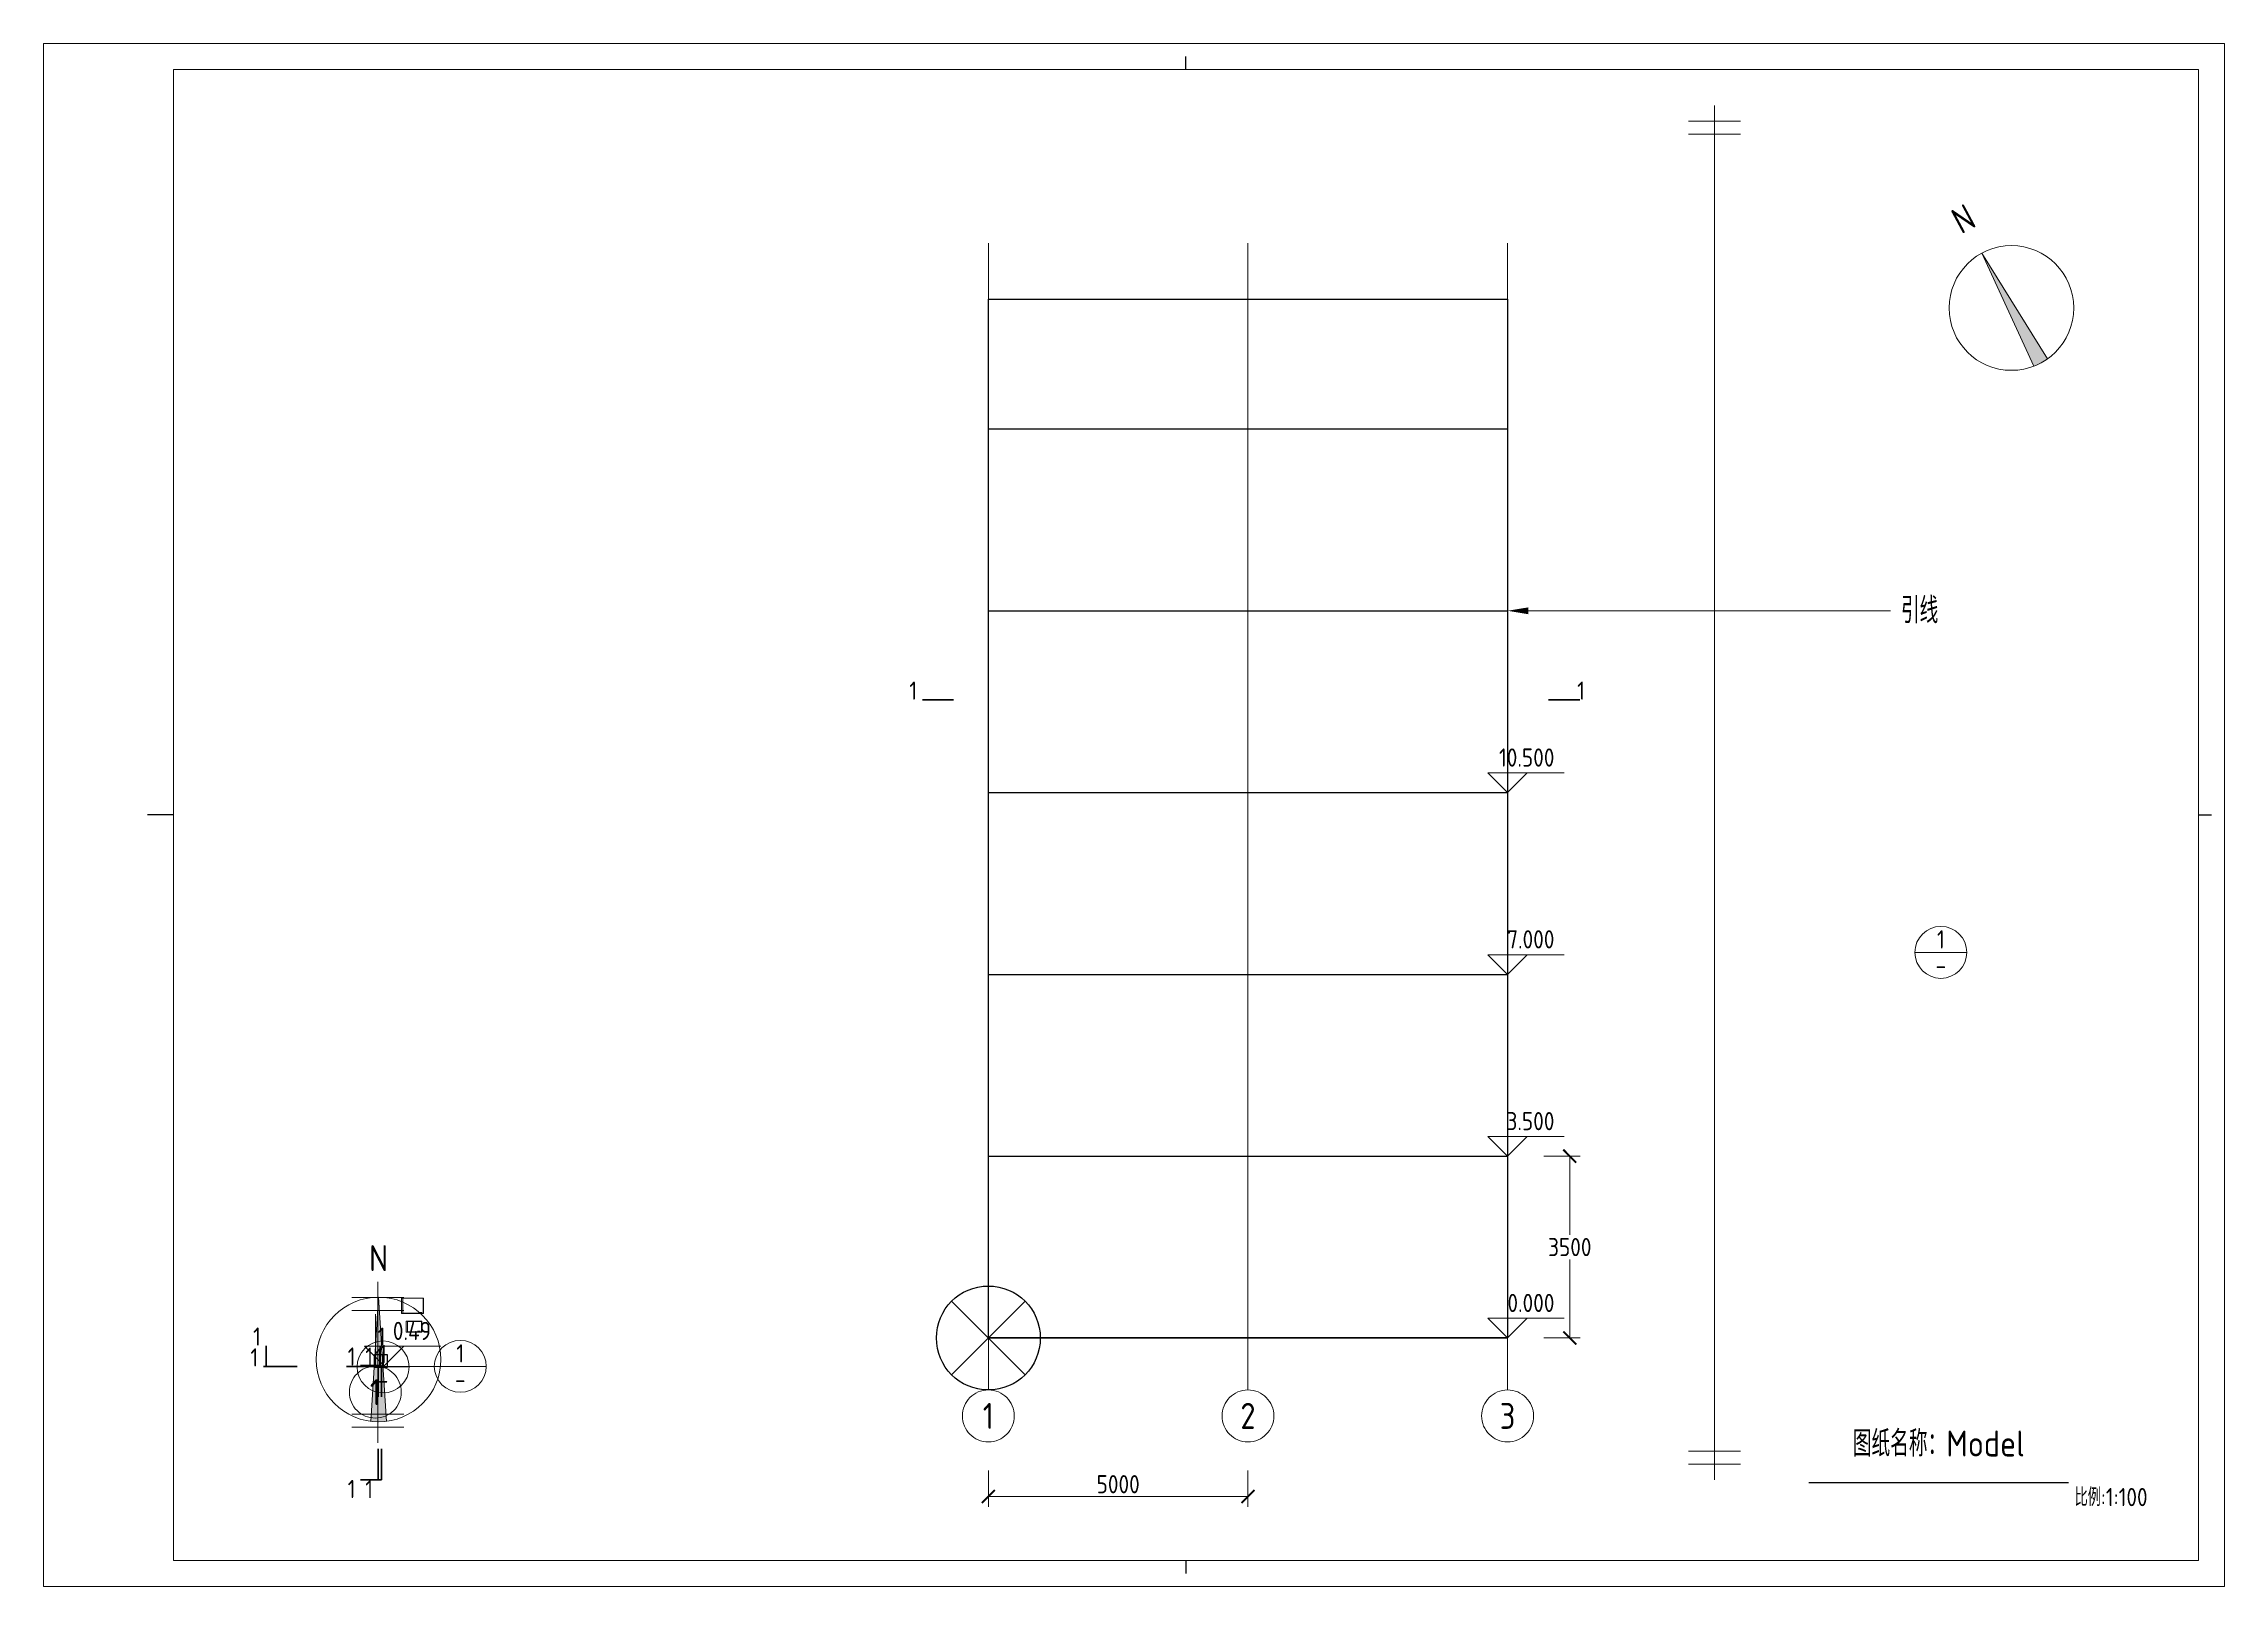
# Paper-space layout '立面图' of a CAD drawing. Header units: millimetres. Extents: x 884 to 1304, y -47 to 250.
# The model-space entities are those that its viewports show. They can reach past a viewport. Long polylines and large blocks are cut down to what shows.
import ezdxf
from ezdxf import colors
from ezdxf.entities.mleader import LeaderData, LeaderLine
from ezdxf.enums import TextEntityAlignment as Align
from ezdxf.math import Vec2, Vec3

# ---------------------------------------------------------------- set-up
doc = ezdxf.new("R2010")
doc.units = ezdxf.units.MM
doc.header["$LTSCALE"] = 1000
doc.header["$PDMODE"] = 34
doc.linetypes.add('CENTER', pattern=[50.8, 31.75, -6.35, 6.35, -6.35])
doc.layers.get('Defpoints').update_dxf_attribs({"color": 251})
doc.layers.add('0 @ 1', color=7, linetype='Continuous')
for name, color, linetype, lineweight in [('图框', 7, 'Continuous', 15), ('基础', 251, 'Continuous', 35), ('基础 @ 0.5', 251, 'Continuous', 35), ('基础 @ 1', 251, 'Continuous', 35), ('基础 @ 100', 251, 'Continuous', 35), ('基础 @ 20', 251, 'Continuous', 35), ('文字 @ 1', 7, 'Continuous', 15), ('标注', 5, 'Continuous', 15), ('标注 @ 0.5', 5, 'Continuous', 15), ('标注 @ 1', 5, 'Continuous', 15), ('标注 @ 100', 5, 'Continuous', 15), ('标注 @ 20', 5, 'Continuous', 15), ('标注 @ 5', 5, 'Continuous', 15), ('标注 @ 50', 5, 'Continuous', 15), ('标注 @ 8', 5, 'Continuous', 15), ('石材', 2, 'Continuous', 35), ('石材 @ 0.5', 2, 'Continuous', 35), ('石材 @ 1', 2, 'Continuous', 35), ('石材 @ 100', 2, 'Continuous', 35), ('石材 @ 20', 2, 'Continuous', 35), ('胶条', 252, 'Continuous', 15), ('胶条 @ 0.5', 252, 'Continuous', 15), ('胶条 @ 1', 252, 'Continuous', 15), ('胶条 @ 100', 252, 'Continuous', 15), ('胶条 @ 20', 252, 'Continuous', 15), ('胶条 @ 5', 252, 'Continuous', 15), ('胶条 @ 50', 252, 'Continuous', 15), ('胶条 @ 8', 252, 'Continuous', 15), ('轴网', 1, 'CENTER', 15), ('轴网 @ 0.5', 1, 'CENTER', 15), ('轴网 @ 1', 1, 'CENTER', 15), ('轴网 @ 100', 1, 'CENTER', 15), ('轴网 @ 20', 1, 'CENTER', 15), ('钢结构', 1, 'Continuous', 15), ('钢结构 @ 0.5', 1, 'Continuous', 15), ('钢结构 @ 1', 1, 'Continuous', 15), ('钢结构 @ 100', 1, 'Continuous', 15), ('钢结构 @ 20', 1, 'Continuous', 15), ('铝型材及铝板', 3, 'Continuous', 25), ('铝型材及铝板 @ 0.5', 3, 'Continuous', 25), ('铝型材及铝板 @ 1', 3, 'Continuous', 25), ('铝型材及铝板 @ 100', 3, 'Continuous', 25)]:
    doc.layers.add(name, color=color, linetype=linetype, lineweight=lineweight)
doc.styles.get("Standard").update_dxf_attribs({"font": 'gbenor.shx', "height": 5, "bigfont": 'gbcbig.shx'})
doc.styles.add('图名5mm', font='gbenor.shx', dxfattribs={"height": 5, "bigfont": 'gbcbig.shx'})
doc.styles.add('布局3.5mm', font='gbenor.shx', dxfattribs={"height": 3.5, "bigfont": 'gbcbig.shx'})
doc.styles.add('比例+标注3.5mm', font='gbenor.shx', dxfattribs={"height": 3.5, "bigfont": 'gbcbig.shx'})
doc.dimstyles.new('布局3.5', dxfattribs={"dimscale": 0, "dimtxt": 3.5, "dimasz": 2.5, "dimexe": 2, "dimexo": 2, "dimtad": 1, "dimtih": 1, "dimtoh": 1, "dimtxsty": '布局3.5mm', "dimblk": 'ARCHTICK', "dimcen": 2.5, "dimclrd": 256, "dimclre": 256, "dimclrt": 256, "dimadec": 0, "dimazin": 2, "dimtfac": 1, "dimtmove": 1, "dimatfit": 3, "dimfxl": 5, "dimfxlon": 1, "dimlwd": 15, "dimlwe": 15, "dimarcsym": 0})
pattern_1 = [(45, (0, 0), (-0.561266008, 0.561266008), [])]
pattern_2 = [(0, (0, 0), (79.375, 158.75), [0, -158.75])]
pattern_3 = [(0, (0, 0), (0.396875, 0.79375), [0, -0.79375])]
pattern_4 = [(45, (0, 0), (-2.245064, 2.245064), []), (45, (2.245, 0), (-2.245064, 2.245064), [1.5875, -0.79375])]
pattern_5 = [(45, (0, 0), (-1.12253202, 1.12253202), []), (135, (0, 0), (-1.12253202, -1.12253202), [])]

# ---------------------------------------------------------------- blocks, each defined once
blk = doc.blocks.new('图框A3')
at = {"linetype": 'Continuous', "lineweight": 15}
for p, q in [((-420, 297), (0, 297)), ((-420, 0), (-420, 297)), ((0, 297), (0, 0)), ((-395, 292), (-5, 292)), ((-395, 5), (-395, 292)), ((-5, 292), (-5, 5)), ((-5, 5), (-395, 5)), ((0, 0), (-420, 0))]:
    blk.add_line(p, q, dxfattribs=at)
at = {"linetype": 'ByBlock', "lineweight": -2}
for p, q in [((-200, 292), (-200, 294.5)), ((-397.5, 148.5), (-400, 148.5)), ((-395, 148.5), (-397.5, 148.5)), ((-5, 148.5), (-2.5, 148.5)), ((-80, 20), (-30, 20)), ((-200, 5), (-200, 2.5))]:
    blk.add_line(p, q, dxfattribs=at)
at = {"layer": '0 @ 1', "linetype": 'ByBlock', "lineweight": -2}
blk.add_text('图纸名称：Model', height=5, dxfattribs=at).set_placement((-55, 25), align=Align.CENTER)
blk = doc.blocks.new('*U32')
at = {"lineweight": 15}
for p, q in [((3.79, 3.79), (-3.79, 3.79)), ((-3.79, 3.79), (0, 0)), ((0, 0), (3.79, 3.79)), ((3.79, 3.79), (10.88, 3.79))]:
    blk.add_line(p, q, dxfattribs=at)
at = {"style": '比例+标注3.5mm'}
blk.add_attdef('标高', text='', height=3.5, dxfattribs=at).set_placement((9.02, 5), align=Align.RIGHT)
at = {"style": '比例+标注3.5mm', "flags": 1}
blk.add_attdef('零标高点绝对坐标值', text='', height=3, dxfattribs=at).set_placement((2.96, -4.03), align=Align.MIDDLE_CENTER)
blk = doc.blocks.new('*U26')
at = {"layer": '轴网', "linetype": 'CENTER', "lineweight": 15}
blk.add_line((0, 0), (0, 220.75), dxfattribs=at)
blk.add_circle((0, -5), 5, dxfattribs=at)
at = {"layer": '轴网', "linetype": 'ByBlock', "lineweight": -2, "style": '比例+标注3.5mm'}
blk.add_attdef('A', text='', height=5, dxfattribs=at).set_placement((0, -5), align=Align.MIDDLE)
blk = doc.blocks.new('*U23')
at = {"linetype": 'CENTER', "lineweight": 15}
blk.add_line((0, -132.28), (0, 132.28), dxfattribs=at)
at = {"linetype": 'Continuous', "lineweight": 15}
for p, q in [((-5, 129.28), (5, 129.28)), ((-5, 126.78), (5, 126.78)), ((-5, -126.78), (5, -126.78)), ((-5, -129.28), (5, -129.28))]:
    blk.add_line(p, q, dxfattribs=at)
blk = doc.blocks.new('*U22')
at = {"transparency": 33554687}
h = blk.add_hatch(color=256, dxfattribs=at)
h.dxf.hatch_style = 1
h.paths.add_polyline_path([(-5.69, 10.56), (4.33, -11.19, 0.062746), (6.97, -9.77)])
at = {"linetype": 'Continuous', "lineweight": 15}
for p, q in [((6.97, -9.77), (-5.69, 10.56)), ((-5.69, 10.56), (4.33, -11.19))]:
    blk.add_line(p, q, dxfattribs=at)
blk.add_circle((0, 0), 12, dxfattribs=at)
at = {"linetype": 'ByBlock', "lineweight": -2, "style": '比例+标注3.5mm'}
blk.add_text('N', height=5, rotation=28.3309, dxfattribs=at).set_placement((-8.07, 14.96), align=Align.CENTER)
blk = doc.blocks.new('*U27')
at = {"linetype": 'Continuous', "lineweight": 35}
for p, q in [((-120.61, 0), (-126.61, 0)), ((-6, 0), (0, 0))]:
    blk.add_line(p, q, dxfattribs=at)
at = {"style": '比例+标注3.5mm'}
for tag, p in [('编号2', (-127.61, 3.5)), ('编号1', (1, 3.5))]:
    blk.add_attdef(tag, text='', height=3.5, dxfattribs=at).set_placement(p, align=Align.TOP_RIGHT)
blk = doc.blocks.new('详图符号')
at = {"linetype": 'Continuous', "lineweight": 15}
blk.add_line((-5, 0), (5, 0), dxfattribs=at)
blk.add_circle((0, 0), 5, dxfattribs=at)
at = {"style": '比例+标注3.5mm'}
for tag, p in [('详图编号', (0, 2.5)), ('被索引图纸编号', (0, -2.5))]:
    blk.add_attdef(tag, text='', height=3.5, dxfattribs=at).set_placement(p, align=Align.MIDDLE)
blk = doc.blocks.new('_ArchTick')
at = {"color": 0, "linetype": 'ByBlock', "lineweight": -2, "const_width": 0.15}
blk.add_lwpolyline([(-0.5, -0.5), (0.5, 0.5)], dxfattribs=at)
blk = doc.blocks.new('*D132')
at = {"layer": 'Defpoints', "color": 0, "linetype": 'ByBlock', "transparency": 16777216}
for p in [(1065.76, 1.12), (1115.76, 1.12), (1115.76, -29.41)]:
    blk.add_point(p, dxfattribs=at)
at = {"layer": '标注', "linetype": 'Continuous', "lineweight": 15, "transparency": 16777216}
for p, q in [((1065.76, -24.41), (1065.76, -31.41)), ((1115.76, -24.41), (1115.76, -31.41)), ((1065.76, -29.41), (1115.76, -29.41))]:
    blk.add_line(p, q, dxfattribs=at)
at = {"layer": '标注', "linetype": 'ByBlock', "lineweight": 15, "transparency": 16777216, "xscale": 2.5, "yscale": 2.5, "zscale": 2.5, "rotation": 180}
blk.add_blockref('_ArchTick', (1065.76, -29.41), dxfattribs=at)
at = {"layer": '标注', "linetype": 'ByBlock', "lineweight": 15, "transparency": 16777216, "xscale": 2.5, "yscale": 2.5, "zscale": 2.5}
blk.add_blockref('_ArchTick', (1115.76, -29.41), dxfattribs=at)
at = {"layer": '标注', "linetype": 'ByBlock', "lineweight": -2, "transparency": 16777216, "insert": (1090.76, -27.03), "char_height": 3.5, "attachment_point": 5, "style": '布局3.5mm'}
blk.add_mtext('5000', dxfattribs=at)
blk = doc.blocks.new('*D57')
at = {"layer": 'Defpoints', "color": 0, "linetype": 'ByBlock', "transparency": 16777216}
for p in [(1165.76, 36.12), (1165.76, 1.12), (1177.74, 1.12)]:
    blk.add_point(p, dxfattribs=at)
at = {"layer": '标注', "linetype": 'Continuous', "lineweight": 15, "transparency": 16777216}
for p, q in [((1172.74, 36.12), (1179.74, 36.12)), ((1177.74, 36.12), (1177.74, 20.99)), ((1177.74, 1.12), (1177.74, 16.24)), ((1172.74, 1.12), (1179.74, 1.12))]:
    blk.add_line(p, q, dxfattribs=at)
at = {"layer": '标注', "linetype": 'ByBlock', "lineweight": 15, "transparency": 16777216, "xscale": 2.5, "yscale": 2.5, "zscale": 2.5}
for p, rotation in [((1177.74, 36.12), 90), ((1177.74, 1.12), 270)]:
    blk.add_blockref('_ArchTick', p, dxfattribs=dict(at, rotation=rotation))
at = {"layer": '标注', "linetype": 'ByBlock', "lineweight": -2, "transparency": 16777216, "insert": (1177.74, 18.62), "char_height": 3.5, "attachment_point": 5, "style": '布局3.5mm'}
blk.add_mtext('3500', dxfattribs=at)
blk = doc.blocks.new('图框A4')
at = {"linetype": 'Continuous', "lineweight": 15}
for p, q in [((-297, 210), (0, 210)), ((-297, 0), (-297, 210)), ((0, 0), (-297, 0)), ((-272, 205), (-5, 205)), ((-272, 5), (-272, 205)), ((-5, 5), (-272, 5)), ((-5, 205), (-5, 5)), ((0, 210), (0, 0))]:
    blk.add_line(p, q, dxfattribs=at)
at = {"linetype": 'ByBlock', "lineweight": -2}
for p, q in [((-272, 105), (-274.5, 105)), ((-138.5, 205), (-138.5, 207.5)), ((-138.5, 5), (-138.5, 2.5)), ((-80, 20), (-30, 20)), ((-5, 105), (-2.5, 105))]:
    blk.add_line(p, q, dxfattribs=at)
at = {"layer": '0 @ 1', "linetype": 'ByBlock', "lineweight": -2}
blk.add_text('图纸名称：Model', height=5, dxfattribs=at).set_placement((-55, 25), align=Align.CENTER)
blk = doc.blocks.new('*U21')
at = {"transparency": 33554687}
h = blk.add_hatch(color=256, dxfattribs=at)
h.dxf.hatch_style = 1
h.paths.add_polyline_path([(0, 12), (-1.5, -11.91, 0.062746), (1.5, -11.91)])
at = {"linetype": 'Continuous', "lineweight": 15}
for p, q in [((0, 12), (-1.5, -11.91)), ((1.5, -11.91), (0, 12))]:
    blk.add_line(p, q, dxfattribs=at)
blk.add_circle((0, 0), 12, dxfattribs=at)
at = {"linetype": 'ByBlock', "lineweight": -2, "style": '比例+标注3.5mm'}
blk.add_text('N', height=5, dxfattribs=at).set_placement((0, 17), align=Align.CENTER)
blk = doc.blocks.new('*U140')
at = {"layer": '标注 @ 0.5', "xscale": 0.5, "yscale": 0.5, "zscale": 0.5}
blk.add_blockref('*U21', (-14585, 610), dxfattribs=at)
at = {"layer": '标注 @ 1'}
blk.add_blockref('*U21', (-14585, 610), dxfattribs=at)
at = {"layer": '标注 @ 100', "xscale": 100, "yscale": 100, "zscale": 100}
blk.add_blockref('*U21', (-14585, 610), dxfattribs=at)
at = {"layer": '标注 @ 20', "xscale": 20, "yscale": 20, "zscale": 20}
blk.add_blockref('*U21', (-14585, 610), dxfattribs=at)
at = {"layer": '标注 @ 5', "xscale": 5, "yscale": 5, "zscale": 5}
blk.add_blockref('*U21', (-14585, 610), dxfattribs=at)
at = {"layer": '标注 @ 50', "xscale": 50, "yscale": 50, "zscale": 50}
blk.add_blockref('*U21', (-14585, 610), dxfattribs=at)
at = {"layer": '标注 @ 8', "xscale": 8, "yscale": 8, "zscale": 8}
blk.add_blockref('*U21', (-14585, 610), dxfattribs=at)
blk = doc.blocks.new('*U25')
at = {"layer": '轴网', "linetype": 'CENTER', "lineweight": 15}
blk.add_line((0, 0), (0, 10), dxfattribs=at)
blk.add_circle((0, -5), 5, dxfattribs=at)
at = {"layer": '轴网', "linetype": 'ByBlock', "lineweight": -2, "style": '比例+标注3.5mm'}
blk.add_attdef('A', text='', height=5, dxfattribs=at).set_placement((0, -5), align=Align.MIDDLE)
blk = doc.blocks.new('*U141')
at = {"layer": '轴网 @ 0.5', "linetype": 'ByBlock', "lineweight": -2, "xscale": 0.5, "yscale": 0.5, "zscale": 0.5}
blk.add_blockref('*U25', (-14647, 481), dxfattribs=at).add_auto_attribs({'A': '1'})
at = {"layer": '轴网 @ 1', "linetype": 'ByBlock', "lineweight": -2}
blk.add_blockref('*U25', (-14647, 481), dxfattribs=at).add_auto_attribs({'A': '1'})
at = {"layer": '轴网 @ 100', "linetype": 'ByBlock', "lineweight": -2, "xscale": 100, "yscale": 100, "zscale": 100}
blk.add_blockref('*U25', (-14647, 481), dxfattribs=at).add_auto_attribs({'A': '1'})
at = {"layer": '轴网 @ 20', "linetype": 'ByBlock', "lineweight": -2, "xscale": 20, "yscale": 20, "zscale": 20}
blk.add_blockref('*U25', (-14647, 481), dxfattribs=at).add_auto_attribs({'A': '1'})
blk = doc.blocks.new('*U28')
at = {"linetype": 'Continuous', "lineweight": 35}
for p, q in [((-16, 0), (-22, 0)), ((-6, 0), (0, 0))]:
    blk.add_line(p, q, dxfattribs=at)
at = {"style": '比例+标注3.5mm'}
for tag, p in [('编号2', (-23, 3.5)), ('编号1', (1, 3.5))]:
    blk.add_attdef(tag, text='', height=3.5, dxfattribs=at).set_placement(p, align=Align.TOP_RIGHT)
blk = doc.blocks.new('*U142')
at = {"layer": '标注 @ 0.5', "linetype": 'ByBlock', "lineweight": -2, "xscale": 0.5, "yscale": 0.5, "zscale": 0.5}
blk.add_blockref('*U28', (-14603, 475), dxfattribs=at).add_auto_attribs({'编号1': '1', '编号2': '1'})
at = {"layer": '标注 @ 1', "linetype": 'ByBlock', "lineweight": -2}
blk.add_blockref('*U28', (-14603, 475), dxfattribs=at).add_auto_attribs({'编号1': '1', '编号2': '1'})
at = {"layer": '标注 @ 100', "linetype": 'ByBlock', "lineweight": -2, "xscale": 100, "yscale": 100, "zscale": 100}
blk.add_blockref('*U28', (-14603, 475), dxfattribs=at).add_auto_attribs({'编号1': '1', '编号2': '1'})
at = {"layer": '标注 @ 20', "linetype": 'ByBlock', "lineweight": -2, "xscale": 20, "yscale": 20, "zscale": 20}
blk.add_blockref('*U28', (-14603, 475), dxfattribs=at).add_auto_attribs({'编号1': '1', '编号2': '1'})
blk = doc.blocks.new('剖切符号-断面-竖向')
at = {"lineweight": 35}
for p, q in [((0, -6), (0, 0)), ((0, -16), (0, -22))]:
    blk.add_line(p, q, dxfattribs=at)
at = {"style": '比例+标注3.5mm'}
for tag, p in [('编号1', (-1, 3.5)), ('编号2', (-1, -22))]:
    blk.add_attdef(tag, text='', height=3.5, dxfattribs=at).set_placement(p, align=Align.TOP_RIGHT)
blk = doc.blocks.new('*U143')
at = {"layer": '标注 @ 0.5', "linetype": 'ByBlock', "lineweight": -2, "xscale": 0.5, "yscale": 0.5, "zscale": 0.5}
blk.add_blockref('剖切符号-断面-竖向', (-14592, 489), dxfattribs=at).add_auto_attribs({'编号1': '1', '编号2': '1'})
at = {"layer": '标注 @ 1', "linetype": 'ByBlock', "lineweight": -2}
blk.add_blockref('剖切符号-断面-竖向', (-14592, 489), dxfattribs=at).add_auto_attribs({'编号1': '1', '编号2': '1'})
at = {"layer": '标注 @ 100', "linetype": 'ByBlock', "lineweight": -2, "xscale": 100, "yscale": 100, "zscale": 100}
blk.add_blockref('剖切符号-断面-竖向', (-14592, 489), dxfattribs=at).add_auto_attribs({'编号1': '1', '编号2': '1'})
at = {"layer": '标注 @ 20', "linetype": 'ByBlock', "lineweight": -2, "xscale": 20, "yscale": 20, "zscale": 20}
blk.add_blockref('剖切符号-断面-竖向', (-14592, 489), dxfattribs=at).add_auto_attribs({'编号1': '1', '编号2': '1'})
blk = doc.blocks.new('剖切符号-剖视-横向')
at = {"lineweight": 35}
for p, q in [((-22, 0), (-22, 4)), ((-16, 0), (-22, 0)), ((-6, 0), (0, 0)), ((0, 0), (0, 4))]:
    blk.add_line(p, q, dxfattribs=at)
at = {"style": '比例+标注3.5mm'}
for tag, p in [('编号2', (-23, 7.5)), ('编号1', (1, 7.5))]:
    blk.add_attdef(tag, text='', height=3.5, dxfattribs=at).set_placement(p, align=Align.TOP_RIGHT)
blk = doc.blocks.new('*U144')
at = {"layer": '标注 @ 0.5', "linetype": 'ByBlock', "lineweight": -2, "xscale": 0.5, "yscale": 0.5, "zscale": 0.5}
blk.add_blockref('剖切符号-剖视-横向', (-14552, 476), dxfattribs=at).add_auto_attribs({'编号1': '1', '编号2': '1'})
at = {"layer": '标注 @ 1', "linetype": 'ByBlock', "lineweight": -2}
blk.add_blockref('剖切符号-剖视-横向', (-14552, 476), dxfattribs=at).add_auto_attribs({'编号1': '1', '编号2': '1'})
at = {"layer": '标注 @ 100', "linetype": 'ByBlock', "lineweight": -2, "xscale": 100, "yscale": 100, "zscale": 100}
blk.add_blockref('剖切符号-剖视-横向', (-14552, 476), dxfattribs=at).add_auto_attribs({'编号1': '1', '编号2': '1'})
at = {"layer": '标注 @ 20', "linetype": 'ByBlock', "lineweight": -2, "xscale": 20, "yscale": 20, "zscale": 20}
blk.add_blockref('剖切符号-剖视-横向', (-14552, 476), dxfattribs=at).add_auto_attribs({'编号1': '1', '编号2': '1'})
blk = doc.blocks.new('剖切符号-剖视-竖向')
at = {"lineweight": 35}
for p, q in [((0, 0), (-4, 0)), ((0, -6), (0, 0)), ((0, -16), (0, -22)), ((0, -22), (-4, -22))]:
    blk.add_line(p, q, dxfattribs=at)
at = {"style": '比例+标注3.5mm'}
for tag, p in [('编号1', (-5, 3.5)), ('编号2', (-5, -22))]:
    blk.add_attdef(tag, text='', height=3.5, dxfattribs=at).set_placement(p, align=Align.TOP_RIGHT)
blk = doc.blocks.new('*U145')
at = {"layer": '标注 @ 0.5', "linetype": 'ByBlock', "lineweight": -2, "xscale": 0.5, "yscale": 0.5, "zscale": 0.5}
blk.add_blockref('剖切符号-剖视-竖向', (-14531, 492), dxfattribs=at).add_auto_attribs({'编号1': '1', '编号2': '1'})
at = {"layer": '标注 @ 1', "linetype": 'ByBlock', "lineweight": -2}
blk.add_blockref('剖切符号-剖视-竖向', (-14531, 492), dxfattribs=at).add_auto_attribs({'编号1': '1', '编号2': '1'})
at = {"layer": '标注 @ 100', "linetype": 'ByBlock', "lineweight": -2, "xscale": 100, "yscale": 100, "zscale": 100}
blk.add_blockref('剖切符号-剖视-竖向', (-14531, 492), dxfattribs=at).add_auto_attribs({'编号1': '1', '编号2': '1'})
at = {"layer": '标注 @ 20', "linetype": 'ByBlock', "lineweight": -2, "xscale": 20, "yscale": 20, "zscale": 20}
blk.add_blockref('剖切符号-剖视-竖向', (-14531, 492), dxfattribs=at).add_auto_attribs({'编号1': '1', '编号2': '1'})
blk = doc.blocks.new('*U29')
at = {"linetype": 'ByBlock', "lineweight": 15}
blk.add_line((10, 0), (0, 0), dxfattribs=at)
at = {"linetype": 'Continuous', "lineweight": 15}
blk.add_line((10, 0), (20, 0), dxfattribs=at)
blk.add_circle((15, 0), 5, dxfattribs=at)
at = {"style": '比例+标注3.5mm'}
for tag, p in [('详图编号', (15, 2.5)), ('图纸编号', (15, -2.5))]:
    blk.add_attdef(tag, text='', height=3.5, dxfattribs=at).set_placement(p, align=Align.MIDDLE)
blk = doc.blocks.new('*U146')
at = {"layer": '标注 @ 0.5', "linetype": 'ByBlock', "lineweight": -2, "xscale": 0.5, "yscale": 0.5, "zscale": 0.5}
blk.add_blockref('*U29', (-14512, 478), dxfattribs=at).add_auto_attribs({'详图编号': '1', '图纸编号': '-'})
at = {"layer": '标注 @ 1', "linetype": 'ByBlock', "lineweight": -2}
blk.add_blockref('*U29', (-14512, 478), dxfattribs=at).add_auto_attribs({'详图编号': '1', '图纸编号': '-'})
at = {"layer": '标注 @ 100', "linetype": 'ByBlock', "lineweight": -2, "xscale": 100, "yscale": 100, "zscale": 100}
blk.add_blockref('*U29', (-14512, 478), dxfattribs=at).add_auto_attribs({'详图编号': '1', '图纸编号': '-'})
at = {"layer": '标注 @ 20', "linetype": 'ByBlock', "lineweight": -2, "xscale": 20, "yscale": 20, "zscale": 20}
blk.add_blockref('*U29', (-14512, 478), dxfattribs=at).add_auto_attribs({'详图编号': '1', '图纸编号': '-'})
blk = doc.blocks.new('*U147')
at = {"layer": '标注 @ 0.5', "linetype": 'ByBlock', "lineweight": -2}
ref = blk.add_blockref('*U32', (-14475, 485), dxfattribs=dict(at, xscale=0.5, yscale=0.5, zscale=0.5))
ref.add_attrib('标高', '0.49', dxfattribs={"layer": '标注', "height": 1.75, "style": '比例+标注3.5mm'}).set_placement((-14471, 488), align=Align.RIGHT)
at = {"layer": '标注 @ 1', "linetype": 'ByBlock', "lineweight": -2}
ref = blk.add_blockref('*U32', (-14475, 485), dxfattribs=at)
ref.add_attrib('标高', '0.49', dxfattribs={"layer": '标注', "height": 3.5, "style": '比例+标注3.5mm'}).set_placement((-14466, 490), align=Align.RIGHT)
at = {"layer": '标注 @ 100', "linetype": 'ByBlock', "lineweight": -2}
ref = blk.add_blockref('*U32', (-14475, 485), dxfattribs=dict(at, xscale=100, yscale=100, zscale=100))
ref.add_attrib('标高', '0.49', dxfattribs={"layer": '标注', "height": 350, "style": '比例+标注3.5mm'}).set_placement((-13574, 985), align=Align.RIGHT)
at = {"layer": '标注 @ 20', "linetype": 'ByBlock', "lineweight": -2}
ref = blk.add_blockref('*U32', (-14475, 485), dxfattribs=dict(at, xscale=20, yscale=20, zscale=20))
ref.add_attrib('标高', '0.49', dxfattribs={"layer": '标注', "height": 70, "style": '比例+标注3.5mm'}).set_placement((-14295, 585), align=Align.RIGHT)
blk = doc.blocks.new('*U148')
at = {"layer": '标注 @ 0.5', "linetype": 'ByBlock', "lineweight": -2, "xscale": 0.5, "yscale": 0.5, "zscale": 0.5}
blk.add_blockref('详图符号', (-14498, 466), dxfattribs=at).add_auto_attribs({'详图编号': '1', '被索引图纸编号': '-'})
at = {"layer": '标注 @ 1', "linetype": 'ByBlock', "lineweight": -2}
blk.add_blockref('详图符号', (-14498, 466), dxfattribs=at).add_auto_attribs({'详图编号': '1', '被索引图纸编号': '-'})
at = {"layer": '标注 @ 100', "linetype": 'ByBlock', "lineweight": -2, "xscale": 100, "yscale": 100, "zscale": 100}
blk.add_blockref('详图符号', (-14498, 466), dxfattribs=at).add_auto_attribs({'详图编号': '1', '被索引图纸编号': '-'})
at = {"layer": '标注 @ 20', "linetype": 'ByBlock', "lineweight": -2, "xscale": 20, "yscale": 20, "zscale": 20}
blk.add_blockref('详图符号', (-14498, 466), dxfattribs=at).add_auto_attribs({'详图编号': '1', '被索引图纸编号': '-'})
blk = doc.blocks.new('*U24')
at = {"linetype": 'CENTER', "lineweight": 15}
blk.add_line((0, -15.5), (0, 15.5), dxfattribs=at)
at = {"linetype": 'Continuous', "lineweight": 15}
for p, q in [((-5, 12.5), (5, 12.5)), ((-5, 10), (5, 10)), ((-5, -10), (5, -10)), ((-5, -12.5), (5, -12.5))]:
    blk.add_line(p, q, dxfattribs=at)
blk = doc.blocks.new('*U149')
at = {"layer": '标注 @ 0.5', "linetype": 'ByBlock', "lineweight": -2, "xscale": 0.5, "yscale": 0.5, "zscale": 0.5}
blk.add_blockref('*U24', (-14601, 556), dxfattribs=at)
at = {"layer": '标注 @ 1', "linetype": 'ByBlock', "lineweight": -2}
blk.add_blockref('*U24', (-14601, 556), dxfattribs=at)
at = {"layer": '标注 @ 100', "linetype": 'ByBlock', "lineweight": -2, "xscale": 100, "yscale": 100, "zscale": 100}
blk.add_blockref('*U24', (-14601, 556), dxfattribs=at)
at = {"layer": '标注 @ 20', "linetype": 'ByBlock', "lineweight": -2, "xscale": 20, "yscale": 20, "zscale": 20}
blk.add_blockref('*U24', (-14601, 556), dxfattribs=at)
blk = doc.blocks.new('*U19')
at = {"linetype": 'ByBlock', "lineweight": -2}
blk.add_line((-5000, 0), (5000, 0), dxfattribs=at)
blk = doc.blocks.new('*U20')
at = {"layer": '钢结构', "color": 0, "linetype": 'ByBlock', "lineweight": -2, "transparency": 16777216}
for p in [(0, 17500), (0, 14000), (0, 10500), (0, 7000), (0, 3500), (0, 0)]:
    blk.add_blockref('*U19', p, dxfattribs=at)
blk = doc.blocks.new('*U150')
at = {"layer": '胶条 @ 0.5', "linetype": 'ByBlock', "lineweight": -2}
h = blk.add_hatch(dxfattribs=at)
h.set_pattern_fill('ANSI31', color=256, scale=0.5)
h.set_pattern_definition(pattern_1)
h.paths.add_polyline_path([(-14488, 660), (-14508, 660), (-14508, 650), (-14488, 650)])
at = {"layer": '胶条 @ 1', "linetype": 'ByBlock', "lineweight": -2}
h = blk.add_hatch(dxfattribs=at)
h.set_pattern_fill('ANSI31', color=256, scale=0.5)
h.set_pattern_definition(pattern_1)
h.paths.add_polyline_path([(-14488, 660), (-14508, 660), (-14508, 650), (-14488, 650)])
at = {"layer": '胶条 @ 100', "linetype": 'ByBlock', "lineweight": -2}
h = blk.add_hatch(dxfattribs=at)
h.set_pattern_fill('ANSI31', color=256, scale=0.5)
h.set_pattern_definition(pattern_1)
h.paths.add_polyline_path([(-14488, 660), (-14508, 660), (-14508, 650), (-14488, 650)])
blk = doc.blocks.new('*U151')
at = {"layer": '铝型材及铝板 @ 0.5', "linetype": 'ByBlock', "lineweight": -2}
h = blk.add_hatch(dxfattribs=at)
h.set_pattern_fill('DOTS', color=256)
h.set_pattern_definition(pattern_3)
h.paths.add_polyline_path([(-14488, 675), (-14508, 675), (-14508, 665), (-14488, 665)])
at = {"layer": '铝型材及铝板 @ 1', "linetype": 'ByBlock', "lineweight": -2}
h = blk.add_hatch(dxfattribs=at)
h.set_pattern_fill('DOTS', color=256)
h.paths.add_polyline_path([(-14488, 675), (-14508, 675), (-14508, 665), (-14488, 665)])
at = {"layer": '铝型材及铝板 @ 100', "linetype": 'ByBlock', "lineweight": -2}
h = blk.add_hatch(dxfattribs=at)
h.set_pattern_fill('DOTS', color=256)
h.set_pattern_definition(pattern_2)
h.paths.add_polyline_path([(-14488, 675), (-14508, 675), (-14508, 665), (-14488, 665)])
blk = doc.blocks.new('*U152')
at = {"layer": '石材 @ 0.5', "linetype": 'ByBlock', "lineweight": -2}
h = blk.add_hatch(dxfattribs=at)
h.set_pattern_fill('ANSI33', color=256)
h.set_pattern_definition(pattern_4)
h.paths.add_polyline_path([(-14508, 585), (-14508, 575), (-14488, 575), (-14488, 585)])
at = {"layer": '石材 @ 1', "linetype": 'ByBlock', "lineweight": -2}
h = blk.add_hatch(dxfattribs=at)
h.set_pattern_fill('ANSI33', color=256)
h.paths.add_polyline_path([(-14508, 585), (-14508, 575), (-14488, 575), (-14488, 585)])
at = {"layer": '石材 @ 100', "linetype": 'ByBlock', "lineweight": -2}
h = blk.add_hatch(dxfattribs=at)
h.set_pattern_fill('ANSI33', color=256)
h.set_pattern_definition([(45, (0, 0), (-449.013, 449.013), []), (45, (449, 0), (-449.013, 449.013), [317.5, -158.75])])
h.paths.add_polyline_path([(-14508, 585), (-14508, 575), (-14488, 575), (-14488, 585)])
at = {"layer": '石材 @ 20', "linetype": 'ByBlock', "lineweight": -2}
h = blk.add_hatch(dxfattribs=at)
h.set_pattern_fill('ANSI33', color=256)
h.set_pattern_definition([(45, (0, 0), (-89.8026, 89.8026), []), (45, (89.8, 0), (-89.8026, 89.8026), [63.5, -31.75])])
h.paths.add_polyline_path([(-14508, 585), (-14508, 575), (-14488, 575), (-14488, 585)])
blk = doc.blocks.new('*U153')
at = {"layer": '基础 @ 0.5', "linetype": 'ByBlock', "lineweight": -2}
h = blk.add_hatch(dxfattribs=at)
h.set_pattern_fill('ANSI31', color=256, scale=0.5)
h.set_pattern_definition(pattern_1)
h.paths.add_polyline_path([(-14488, 560), (-14488, 570), (-14508, 570), (-14508, 560)])
at = {"layer": '基础 @ 1', "linetype": 'ByBlock', "lineweight": -2}
h = blk.add_hatch(dxfattribs=at)
h.set_pattern_fill('ANSI31', color=256, scale=0.5)
h.paths.add_polyline_path([(-14488, 560), (-14488, 570), (-14508, 570), (-14508, 560)])
at = {"layer": '基础 @ 100', "linetype": 'ByBlock', "lineweight": -2}
h = blk.add_hatch(dxfattribs=at)
h.set_pattern_fill('ANSI31', color=256, scale=0.5)
h.set_pattern_definition([(45, (0, 0), (-112.2532, 112.2532), [])])
h.paths.add_polyline_path([(-14488, 560), (-14488, 570), (-14508, 570), (-14508, 560)])
at = {"layer": '基础 @ 20', "linetype": 'ByBlock', "lineweight": -2}
h = blk.add_hatch(dxfattribs=at)
h.set_pattern_fill('ANSI31', color=256, scale=0.5)
h.paths.add_polyline_path([(-14488, 560), (-14488, 570), (-14508, 570), (-14508, 560)])
blk = doc.blocks.new('*U154')
at = {"layer": '石材 @ 0.5', "linetype": 'ByBlock', "lineweight": -2}
h = blk.add_hatch(dxfattribs=at)
h.set_pattern_fill('LINE', color=256, scale=0.5, angle=90)
h.set_pattern_definition([(90, (0, 0), (-0.79375, 5e-17), [])])
h.paths.add_polyline_path([(-14488, 545), (-14488, 555), (-14508, 555), (-14508, 545)])
at = {"layer": '石材 @ 1', "linetype": 'ByBlock', "lineweight": -2}
h = blk.add_hatch(dxfattribs=at)
h.set_pattern_fill('LINE', color=256, scale=0.5, angle=90)
h.paths.add_polyline_path([(-14488, 545), (-14488, 555), (-14508, 555), (-14508, 545)])
at = {"layer": '石材 @ 100', "linetype": 'ByBlock', "lineweight": -2}
h = blk.add_hatch(dxfattribs=at)
h.set_pattern_fill('LINE', color=256, scale=0.5, angle=90)
h.set_pattern_definition([(90, (0, 0), (-158.75, 1e-14), [])])
h.paths.add_polyline_path([(-14488, 545), (-14488, 555), (-14508, 555), (-14508, 545)])
at = {"layer": '石材 @ 20', "linetype": 'ByBlock', "lineweight": -2}
h = blk.add_hatch(dxfattribs=at)
h.set_pattern_fill('LINE', color=256, scale=0.5, angle=90)
h.set_pattern_definition([(90, (0, 0), (-31.75, 2e-15), [])])
h.paths.add_polyline_path([(-14488, 545), (-14488, 555), (-14508, 555), (-14508, 545)])
blk = doc.blocks.new('*U155')
at = {"layer": '基础 @ 0.5', "linetype": 'ByBlock', "lineweight": -2}
h = blk.add_hatch(dxfattribs=at)
h.set_pattern_fill('SACNCR', color=256)
h.set_pattern_definition([(45, (0, 0), (-0.84189901, 0.84189901), []), (45, (0.8419, 0), (-0.84189901, 0.84189901), [0, -1.190625])])
h.paths.add_polyline_path([(-14508, 540), (-14508, 530), (-14488, 530), (-14488, 540)])
at = {"layer": '基础 @ 1', "linetype": 'ByBlock', "lineweight": -2}
h = blk.add_hatch(dxfattribs=at)
h.set_pattern_fill('SACNCR', color=256)
h.paths.add_polyline_path([(-14508, 540), (-14508, 530), (-14488, 530), (-14488, 540)])
at = {"layer": '基础 @ 100', "linetype": 'ByBlock', "lineweight": -2}
h = blk.add_hatch(dxfattribs=at)
h.set_pattern_fill('SACNCR', color=256)
h.set_pattern_definition([(45, (0, 0), (-168.3798, 168.3798), []), (45, (168.38, 0), (-168.3798, 168.3798), [0, -238.125])])
h.paths.add_polyline_path([(-14508, 540), (-14508, 530), (-14488, 530), (-14488, 540)])
at = {"layer": '基础 @ 20', "linetype": 'ByBlock', "lineweight": -2}
h = blk.add_hatch(dxfattribs=at)
h.set_pattern_fill('SACNCR', color=256)
h.set_pattern_definition([(45, (0, 0), (-33.67596, 33.67596), []), (45, (33.676, 0), (-33.67596, 33.67596), [0, -47.625])])
h.paths.add_polyline_path([(-14508, 540), (-14508, 530), (-14488, 530), (-14488, 540)])
blk = doc.blocks.new('*U156')
at = {"layer": '基础 @ 0.5', "linetype": 'ByBlock', "lineweight": -2}
h = blk.add_hatch(dxfattribs=at)
h.set_pattern_fill('TRIANG', color=256, scale=0.5, angle=45)
h.set_pattern_definition([(105, (0, 0), (-2.30011087, 0.61631285), [1.190625, -1.190625]), (165, (0, 0), (-1.68379802, -1.68379802), [1.190625, -1.190625]), (45, (-1.15, 0.3082), (-0.61631285, 2.30011087), [1.190625, -1.190625])])
h.paths.add_polyline_path([(-14508, 530), (-14488, 530), (-14488, 540), (-14508, 540)])
at = {"layer": '基础 @ 1', "linetype": 'ByBlock', "lineweight": -2}
h = blk.add_hatch(dxfattribs=at)
h.set_pattern_fill('TRIANG', color=256, scale=0.5, angle=45)
h.paths.add_polyline_path([(-14508, 530), (-14488, 530), (-14488, 540), (-14508, 540)])
at = {"layer": '基础 @ 100', "linetype": 'ByBlock', "lineweight": -2}
h = blk.add_hatch(dxfattribs=at)
h.set_pattern_fill('TRIANG', color=256, scale=0.5, angle=45)
h.set_pattern_definition([(105, (0, 0), (-460.022, 123.263), [238.125, -238.125]), (165, (0, 0), (-336.76, -336.76), [238.125, -238.125]), (45, (-230, 61.63), (-123.263, 460.022), [238.125, -238.125])])
h.paths.add_polyline_path([(-14508, 530), (-14488, 530), (-14488, 540), (-14508, 540)])
at = {"layer": '基础 @ 20', "linetype": 'ByBlock', "lineweight": -2}
h = blk.add_hatch(dxfattribs=at)
h.set_pattern_fill('TRIANG', color=256, scale=0.5, angle=45)
h.set_pattern_definition([(105, (0, 0), (-92.00443, 24.6525), [47.625, -47.625]), (165, (0, 0), (-67.3519, -67.3519), [47.625, -47.625]), (45, (-46, 12.33), (-24.6525, 92.00443), [47.625, -47.625])])
h.paths.add_polyline_path([(-14508, 530), (-14488, 530), (-14488, 540), (-14508, 540)])
blk = doc.blocks.new('*U157')
at = {"layer": '基础 @ 0.5', "linetype": 'ByBlock', "lineweight": -2}
h = blk.add_hatch(dxfattribs=at)
h.set_pattern_fill('CROSS', color=256, scale=0.5)
h.set_pattern_definition([(0, (0, 0), (1.5875, 1.5875), [0.79375, -2.38125]), (90, (0.3969, -0.3969), (-1.5875, 1.5875), [0.79375, -2.38125])])
h.paths.add_polyline_path([(-14488, 515), (-14488, 525), (-14508, 525), (-14508, 515)])
at = {"layer": '基础 @ 1', "linetype": 'ByBlock', "lineweight": -2}
h = blk.add_hatch(dxfattribs=at)
h.set_pattern_fill('CROSS', color=256, scale=0.5)
h.paths.add_polyline_path([(-14488, 515), (-14488, 525), (-14508, 525), (-14508, 515)])
at = {"layer": '基础 @ 100', "linetype": 'ByBlock', "lineweight": -2}
h = blk.add_hatch(dxfattribs=at)
h.set_pattern_fill('CROSS', color=256, scale=0.5)
h.set_pattern_definition([(0, (0, 0), (317.5, 317.5), [158.75, -476.25]), (90, (79.38, -79.38), (-317.5, 317.5), [158.75, -476.25])])
h.paths.add_polyline_path([(-14488, 515), (-14488, 525), (-14508, 525), (-14508, 515)])
at = {"layer": '基础 @ 20', "linetype": 'ByBlock', "lineweight": -2}
h = blk.add_hatch(dxfattribs=at)
h.set_pattern_fill('CROSS', color=256, scale=0.5)
h.set_pattern_definition([(0, (0, 0), (63.5, 63.5), [31.75, -95.25]), (90, (15.875, -15.875), (-63.5, 63.5), [31.75, -95.25])])
h.paths.add_polyline_path([(-14488, 515), (-14488, 525), (-14508, 525), (-14508, 515)])
blk = doc.blocks.new('*U158')
at = {"layer": '钢结构 @ 0.5', "linetype": 'ByBlock', "lineweight": -2}
h = blk.add_hatch(dxfattribs=at)
h.set_pattern_fill('ANSI32', color=256, scale=0.5)
h.set_pattern_definition([(45, (0, 0), (-1.68379802, 1.68379802), []), (45, (1.1225, 0), (-1.68379802, 1.68379802), [])])
h.paths.add_polyline_path([(-14488, 500), (-14488, 510), (-14508, 510), (-14508, 500)])
at = {"layer": '钢结构 @ 1', "linetype": 'ByBlock', "lineweight": -2}
h = blk.add_hatch(dxfattribs=at)
h.set_pattern_fill('ANSI32', color=256, scale=0.5)
h.paths.add_polyline_path([(-14488, 500), (-14488, 510), (-14508, 510), (-14508, 500)])
at = {"layer": '钢结构 @ 100', "linetype": 'ByBlock', "lineweight": -2}
h = blk.add_hatch(dxfattribs=at)
h.set_pattern_fill('ANSI32', color=256, scale=0.5)
h.set_pattern_definition([(45, (0, 0), (-336.76, 336.76), []), (45, (224.5, 0), (-336.76, 336.76), [])])
h.paths.add_polyline_path([(-14488, 500), (-14488, 510), (-14508, 510), (-14508, 500)])
at = {"layer": '钢结构 @ 20', "linetype": 'ByBlock', "lineweight": -2}
h = blk.add_hatch(dxfattribs=at)
h.set_pattern_fill('ANSI32', color=256, scale=0.5)
h.set_pattern_definition([(45, (0, 0), (-67.3519, 67.3519), []), (45, (44.9, 0), (-67.3519, 67.3519), [])])
h.paths.add_polyline_path([(-14488, 500), (-14488, 510), (-14508, 510), (-14508, 500)])
blk = doc.blocks.new('*U159')
at = {"layer": '胶条 @ 0.5'}
h = blk.add_hatch(dxfattribs=at)
h.set_pattern_fill('HONEY', color=256)
h.set_pattern_definition([(0, (0, 0), (2.38125, 1.37481532), [1.5875, -3.175]), (120, (0, 0), (-2.38125, 1.37481533), [1.5875, -3.175]), (60, (0, 0), (5e-09, 2.74963065), [-3.175, 1.5875])])
h.paths.add_polyline_path([(-14488, 635), (-14488, 645), (-14508, 645), (-14508, 635)])
at = {"layer": '胶条 @ 1'}
h = blk.add_hatch(dxfattribs=at)
h.set_pattern_fill('HONEY', color=256)
h.paths.add_polyline_path([(-14488, 635), (-14488, 645), (-14508, 645), (-14508, 635)])
at = {"layer": '胶条 @ 100'}
h = blk.add_hatch(dxfattribs=at)
h.set_pattern_fill('HONEY', color=256)
h.set_pattern_definition([(0, (0, 0), (476.25, 274.963), [317.5, -635]), (120, (0, 0), (-476.25, 274.963), [317.5, -635]), (60, (0, 0), (1e-06, 549.926), [-635, 317.5])])
h.paths.add_polyline_path([(-14488, 635), (-14488, 645), (-14508, 645), (-14508, 635)])
at = {"layer": '胶条 @ 20'}
h = blk.add_hatch(dxfattribs=at)
h.set_pattern_fill('HONEY', color=256)
h.set_pattern_definition([(0, (0, 0), (95.25, 54.99261), [63.5, -127]), (120, (0, 0), (-95.25, 54.99261), [63.5, -127]), (60, (0, 0), (2e-07, 109.98523), [-127, 63.5])])
h.paths.add_polyline_path([(-14488, 635), (-14488, 645), (-14508, 645), (-14508, 635)])
at = {"layer": '胶条 @ 5'}
h = blk.add_hatch(dxfattribs=at)
h.set_pattern_fill('HONEY', color=256)
h.set_pattern_definition([(0, (0, 0), (23.8125, 13.748153), [15.875, -31.75]), (120, (0, 0), (-23.8125, 13.748153), [15.875, -31.75]), (60, (0, 0), (5e-08, 27.496307), [-31.75, 15.875])])
h.paths.add_polyline_path([(-14488, 635), (-14488, 645), (-14508, 645), (-14508, 635)])
at = {"layer": '胶条 @ 50'}
h = blk.add_hatch(dxfattribs=at)
h.set_pattern_fill('HONEY', color=256)
h.set_pattern_definition([(0, (0, 0), (238.125, 137.4815), [158.75, -317.5]), (120, (0, 0), (-238.125, 137.4815), [158.75, -317.5]), (60, (0, 0), (5e-07, 274.9631), [-317.5, 158.75])])
h.paths.add_polyline_path([(-14488, 635), (-14488, 645), (-14508, 645), (-14508, 635)])
at = {"layer": '胶条 @ 8'}
h = blk.add_hatch(dxfattribs=at)
h.set_pattern_fill('HONEY', color=256)
h.set_pattern_definition([(0, (0, 0), (38.1, 21.997045), [25.4, -50.8]), (120, (0, 0), (-38.1, 21.997045), [25.4, -50.8]), (60, (0, 0), (8e-08, 43.99409), [-50.8, 25.4])])
h.paths.add_polyline_path([(-14488, 635), (-14488, 645), (-14508, 645), (-14508, 635)])
blk = doc.blocks.new('*U160')
at = {"layer": '胶条 @ 0.5'}
h = blk.add_hatch(dxfattribs=at)
h.set_pattern_fill('ANSI33', color=256)
h.set_pattern_definition(pattern_4)
h.paths.add_polyline_path([(-14488, 620), (-14488, 630), (-14508, 630), (-14508, 620)])
at = {"layer": '胶条 @ 1'}
h = blk.add_hatch(dxfattribs=at)
h.set_pattern_fill('ANSI33', color=256)
h.set_pattern_definition(pattern_4)
h.paths.add_polyline_path([(-14488, 620), (-14488, 630), (-14508, 630), (-14508, 620)])
at = {"layer": '胶条 @ 100'}
h = blk.add_hatch(dxfattribs=at)
h.set_pattern_fill('ANSI33', color=256)
h.set_pattern_definition(pattern_4)
h.paths.add_polyline_path([(-14488, 620), (-14488, 630), (-14508, 630), (-14508, 620)])
at = {"layer": '胶条 @ 20'}
h = blk.add_hatch(dxfattribs=at)
h.set_pattern_fill('ANSI33', color=256)
h.set_pattern_definition(pattern_4)
h.paths.add_polyline_path([(-14488, 620), (-14488, 630), (-14508, 630), (-14508, 620)])
at = {"layer": '胶条 @ 5'}
h = blk.add_hatch(dxfattribs=at)
h.set_pattern_fill('ANSI33', color=256)
h.set_pattern_definition(pattern_4)
h.paths.add_polyline_path([(-14488, 620), (-14488, 630), (-14508, 630), (-14508, 620)])
at = {"layer": '胶条 @ 50'}
h = blk.add_hatch(dxfattribs=at)
h.set_pattern_fill('ANSI33', color=256)
h.set_pattern_definition(pattern_4)
h.paths.add_polyline_path([(-14488, 620), (-14488, 630), (-14508, 630), (-14508, 620)])
at = {"layer": '胶条 @ 8'}
h = blk.add_hatch(dxfattribs=at)
h.set_pattern_fill('ANSI33', color=256)
h.set_pattern_definition(pattern_4)
h.paths.add_polyline_path([(-14488, 620), (-14488, 630), (-14508, 630), (-14508, 620)])
blk = doc.blocks.new('*U161')
at = {"layer": '胶条 @ 0.5'}
h = blk.add_hatch(dxfattribs=at)
h.set_pattern_fill('ANSI37', color=256)
h.set_pattern_definition(pattern_5)
h.paths.add_polyline_path([(-14508, 605), (-14488, 605), (-14488, 615), (-14508, 615)])
at = {"layer": '胶条 @ 1'}
h = blk.add_hatch(dxfattribs=at)
h.set_pattern_fill('ANSI37', color=256)
h.set_pattern_definition(pattern_5)
h.paths.add_polyline_path([(-14508, 605), (-14488, 605), (-14488, 615), (-14508, 615)])
at = {"layer": '胶条 @ 100'}
h = blk.add_hatch(dxfattribs=at)
h.set_pattern_fill('ANSI37', color=256)
h.set_pattern_definition(pattern_5)
h.paths.add_polyline_path([(-14508, 605), (-14488, 605), (-14488, 615), (-14508, 615)])
at = {"layer": '胶条 @ 20'}
h = blk.add_hatch(dxfattribs=at)
h.set_pattern_fill('ANSI37', color=256)
h.set_pattern_definition(pattern_5)
h.paths.add_polyline_path([(-14508, 605), (-14488, 605), (-14488, 615), (-14508, 615)])
at = {"layer": '胶条 @ 5'}
h = blk.add_hatch(dxfattribs=at)
h.set_pattern_fill('ANSI37', color=256)
h.set_pattern_definition(pattern_5)
h.paths.add_polyline_path([(-14508, 605), (-14488, 605), (-14488, 615), (-14508, 615)])
at = {"layer": '胶条 @ 50'}
h = blk.add_hatch(dxfattribs=at)
h.set_pattern_fill('ANSI37', color=256)
h.set_pattern_definition(pattern_5)
h.paths.add_polyline_path([(-14508, 605), (-14488, 605), (-14488, 615), (-14508, 615)])
at = {"layer": '胶条 @ 8'}
h = blk.add_hatch(dxfattribs=at)
h.set_pattern_fill('ANSI37', color=256)
h.set_pattern_definition(pattern_5)
h.paths.add_polyline_path([(-14508, 605), (-14488, 605), (-14488, 615), (-14508, 615)])
blk = doc.blocks.new('*U162')
at = {"layer": '胶条 @ 0.5'}
h = blk.add_hatch(dxfattribs=at)
h.set_pattern_fill('DOTS', color=256)
h.set_pattern_definition(pattern_3)
h.paths.add_polyline_path([(-14508, 590), (-14488, 590), (-14488, 600), (-14508, 600)])
at = {"layer": '胶条 @ 1'}
h = blk.add_hatch(dxfattribs=at)
h.set_pattern_fill('DOTS', color=256)
h.paths.add_polyline_path([(-14508, 590), (-14488, 590), (-14488, 600), (-14508, 600)])
at = {"layer": '胶条 @ 100'}
h = blk.add_hatch(dxfattribs=at)
h.set_pattern_fill('DOTS', color=256)
h.set_pattern_definition(pattern_2)
h.paths.add_polyline_path([(-14508, 590), (-14488, 590), (-14488, 600), (-14508, 600)])
at = {"layer": '胶条 @ 20'}
h = blk.add_hatch(dxfattribs=at)
h.set_pattern_fill('DOTS', color=256)
h.set_pattern_definition([(0, (0, 0), (15.875, 31.75), [0, -31.75])])
h.paths.add_polyline_path([(-14508, 590), (-14488, 590), (-14488, 600), (-14508, 600)])
at = {"layer": '胶条 @ 5'}
h = blk.add_hatch(dxfattribs=at)
h.set_pattern_fill('DOTS', color=256)
h.set_pattern_definition([(0, (0, 0), (3.96875, 7.9375), [0, -7.9375])])
h.paths.add_polyline_path([(-14508, 590), (-14488, 590), (-14488, 600), (-14508, 600)])
at = {"layer": '胶条 @ 50'}
h = blk.add_hatch(dxfattribs=at)
h.set_pattern_fill('DOTS', color=256)
h.set_pattern_definition([(0, (0, 0), (39.6875, 79.375), [0, -79.375])])
h.paths.add_polyline_path([(-14508, 590), (-14488, 590), (-14488, 600), (-14508, 600)])
at = {"layer": '胶条 @ 8'}
h = blk.add_hatch(dxfattribs=at)
h.set_pattern_fill('DOTS', color=256)
h.set_pattern_definition([(0, (0, 0), (6.35, 12.7), [0, -12.7])])
h.paths.add_polyline_path([(-14508, 590), (-14488, 590), (-14488, 600), (-14508, 600)])

msp = doc.modelspace()

# ---------------------------------------------------------------- linework, layer by layer
for points in [[(-14663.613, 708.629), (-14420.021, 708.629), (-14420.021, 457.379), (-14663.613, 457.379)], [(-14508.104, 664.572), (-14488.104, 664.572), (-14488.104, 674.572), (-14508.104, 674.572)], [(-14508.104, 649.572), (-14488.104, 649.572), (-14488.104, 659.572), (-14508.104, 659.572)], [(-14508.104, 634.572), (-14488.104, 634.572), (-14488.104, 644.572), (-14508.104, 644.572)], [(-14508.104, 619.572), (-14488.104, 619.572), (-14488.104, 629.572), (-14508.104, 629.572)], [(-14508.104, 604.572), (-14488.104, 604.572), (-14488.104, 614.572), (-14508.104, 614.572)], [(-14508.104, 589.572), (-14488.104, 589.572), (-14488.104, 599.572), (-14508.104, 599.572)], [(-14508.104, 574.572), (-14488.104, 574.572), (-14488.104, 584.572), (-14508.104, 584.572)], [(-14508.104, 559.572), (-14488.104, 559.572), (-14488.104, 569.572), (-14508.104, 569.572)], [(-14508.104, 544.572), (-14488.104, 544.572), (-14488.104, 554.572), (-14508.104, 554.572)], [(-14508.104, 529.572), (-14488.104, 529.572), (-14488.104, 539.572), (-14508.104, 539.572)], [(-14508.104, 514.572), (-14488.104, 514.572), (-14488.104, 524.572), (-14508.104, 524.572)], [(-14508.104, 499.572), (-14488.104, 499.572), (-14488.104, 509.572), (-14508.104, 509.572)]]:
    msp.add_lwpolyline(points, close=True)
at = {"layer": 'Defpoints', "linetype": 'ByBlock', "lineweight": -2}
for p, q in [((-3548.427, 316.588), (-2134.213, 1730.801)), ((-3548.427, 1730.801), (-2134.213, 316.588))]:
    msp.add_line(p, q, dxfattribs=at)
msp.add_circle((-2841.32, 1023.695), 1000, dxfattribs=at)
at = {"layer": '钢结构', "linetype": 'ByBlock', "lineweight": -2}
msp.add_lwpolyline([(-2841.32, 21023.695), (7158.68, 21023.695), (7158.68, 1023.695), (-2841.32, 1023.695)], close=True, dxfattribs=at)

# ---------------------------------------------------------------- block references
at = {"layer": '图框'}
for name, p in [('图框A3', (-13721.645, 1496.167)), ('图框A4', (-13754.063, 1135.484))]:
    msp.add_blockref(name, p, dxfattribs=at)
at = {"layer": '基础'}
for name in ['*U153', '*U155', '*U156', '*U157']:
    msp.add_blockref(name, (0, 0), dxfattribs=at)
at = {"layer": '标注'}
for name in ['*U140', '*U149', '*U147', '*U144', '*U145', '*U148', '*U146', '*U142', '*U143']:
    msp.add_blockref(name, (0, 0), dxfattribs=at)
at = {"layer": '石材'}
for name in ['*U152', '*U154']:
    msp.add_blockref(name, (0, 0), dxfattribs=at)
at = {"layer": '胶条'}
for name in ['*U150', '*U159', '*U160', '*U161', '*U162']:
    msp.add_blockref(name, (0, 0), dxfattribs=at)
at = {"layer": '轴网'}
msp.add_blockref('*U141', (0, 0), dxfattribs=at)
at = {"layer": '钢结构', "linetype": 'ByBlock', "lineweight": -2}
msp.add_blockref('*U20', (2158.68, 1023.695), dxfattribs=at)
at = {"layer": '钢结构'}
msp.add_blockref('*U158', (0, 0), dxfattribs=at)
at = {"layer": '铝型材及铝板'}
msp.add_blockref('*U151', (0, 0), dxfattribs=at)

# ---------------------------------------------------------------- texts
at = {"style": '比例+标注3.5mm'}
for s, p in [('钢筋混凝土', (-14520.691, 533.351)), ('间隔材料', (-14519.526, 653.351)), ('铝板', (-14516.612, 668.351)), ('石材', (-14516.559, 578.351)), ('石膏板', (-14516.559, 518.351)), ('结构胶', (-14516.559, 608.351)), ('饰面砖', (-14516.559, 548.351)), ('金属', (-14516.559, 503.351)), ('双面胶', (-14516.559, 593.351)), ('泡沫条', (-14516.559, 638.351)), ('密封胶', (-14516.559, 623.351)), ('普通砖', (-14516.559, 563.351))]:
    msp.add_text(s, height=3, dxfattribs=at).set_placement(p)

psp = doc.layouts.new('立面图')

# ---------------------------------------------------------------- block references
at = {"layer": '图框', "linetype": 'ByBlock', "lineweight": -2}
psp.add_blockref('图框A3', (1303.80975, -46.69949), dxfattribs=at)
at = {"layer": '文字 @ 1', "linetype": 'ByBlock', "lineweight": -2}
for name, p in [('*U23', (1205.63072, 106.11518)), ('*U22', (1262.79453, 199.40779))]:
    psp.add_blockref(name, p, dxfattribs=at)
for name, p, values in [('*U27', (1179.65458, 123.99419), {'编号1': '1', '编号2': '1'}), ('*U32', (1165.75854, 106.11518), {'标高': '10.500'}), ('详图符号', (1249.20562, 75.35405), {'详图编号': '1', '被索引图纸编号': '-'}), ('*U32', (1165.75854, 71.11518), {'标高': '7.000'}), ('*U32', (1165.75854, 36.11518), {'标高': '3.500'}), ('*U32', (1165.75854, 1.11518), {'标高': '0.000'})]:
    psp.add_blockref(name, p, dxfattribs=at).add_auto_attribs(values)
at = {"layer": '轴网 @ 1', "linetype": 'ByBlock', "lineweight": -2}
for p, values in [((1065.75854, -8.88482), {'A': '1'}), ((1115.75854, -8.88482), {'A': '2'}), ((1165.75854, -8.88482), {'A': '3'})]:
    psp.add_blockref('*U26', p, dxfattribs=at).add_auto_attribs(values)

# ---------------------------------------------------------------- texts
at = {"layer": '文字 @ 1', "linetype": 'ByBlock', "lineweight": -2, "style": '比例+标注3.5mm'}
psp.add_text('比例:1:100', height=3.5, dxfattribs=at).set_placement((1289.02367, -27.76315), align=Align.TOP_RIGHT)

# ---------------------------------------------------------------- dimensions: what is measured, and where the dimension line sits
at = {"layer": '标注 @ 1', "linetype": 'ByBlock', "lineweight": -2}
dim = psp.add_linear_dim(base=(1177.73913, 1.11518), p1=(1165.75854, 36.11518), p2=(1165.75854, 1.11518), angle=90, dimstyle='布局3.5', override={"dimscale": 1, "dimlfac": -100, "dimtix": 0, "dimtofl": 1, "dimtmove": 0, "dimatfit": 3}, dxfattribs=at)
dim.commit()
dim.dimension.update_dxf_attribs({"geometry": '*D57', "text_midpoint": (1177.73913, 18.61518)})
dim = psp.add_linear_dim(base=(1115.75854, -29.40756), p1=(1065.75854, 1.11518), p2=(1115.75854, 1.11518), dimstyle='布局3.5', override={"dimscale": 1, "dimlfac": -100, "dimtix": 0, "dimtofl": 1, "dimtmove": 0, "dimatfit": 3}, dxfattribs=at)
dim.commit()
dim.dimension.update_dxf_attribs({"geometry": '*D132', "text_midpoint": (1090.75854, -27.03256)})

# ---------------------------------------------------------------- leaders
at = {"layer": '胶条 @ 1'}
ml = psp.add_multileader_mtext('Standard', dxfattribs=at)
ml.set_content('引线', color=256, style='图名5mm')
ml.set_leader_properties(color=256, linetype='ByLayer', lineweight=-1)
ml.build(insert=Vec2(0, 0))
ctx = ml.context
ctx.base_point, ctx.char_height, ctx.plane_origin = Vec3(1239.5061, 141.11518), 5, Vec3(1165.75854, 141.11518)
notes = []
notes.append((ctx, [(0, (1, 1, 0), (1231.5061, 141.11518), (1, 0), 8, [(0, [(1165.75854, 141.11518)], 0, [])])]))
ctx.mtext.insert, ctx.mtext.flow_direction = Vec3(1241.5061, 143.6979), 5
for ctx, leaders in notes:
    for number, flags, end, landing, length, lines in leaders:
        leader = LeaderData()
        leader.index, (leader.has_last_leader_line, leader.has_dogleg_vector, leader.attachment_direction) = number, flags
        leader.last_leader_point, leader.dogleg_vector, leader.dogleg_length = Vec3(end), Vec3(landing), length
        for number, points, colour, breaks in lines:
            line = LeaderLine()
            line.index, line.vertices, line.color, line.breaks = number, Vec3.list(points), colors.encode_raw_color(colour), breaks
            leader.lines.append(line)
        ctx.leaders.append(leader)

# ---------------------------------------------------------------- viewports
at = {"layer": 'Defpoints', "linetype": 'ByBlock', "lineweight": -2}
vp = psp.add_viewport(center=(1103.80975, 101.80051), size=(390, 287), view_center_point=(963.80054, 11092.22694), view_height=28700, dxfattribs=at)
vp.frozen_layers = ['0 @ 1', '基础 @ 0.5', '基础 @ 1', '基础 @ 20', '文字 @ 1', '标注 @ 0.5', '标注 @ 1', '标注 @ 20', '标注 @ 5', '标注 @ 50', '标注 @ 8', '石材 @ 0.5', '石材 @ 1', '石材 @ 20', '胶条 @ 0.5', '胶条 @ 1', '胶条 @ 20', '胶条 @ 5', '胶条 @ 50', '胶条 @ 8', '轴网 @ 0.5', '轴网 @ 1', '轴网 @ 20', '钢结构 @ 0.5', '钢结构 @ 1', '钢结构 @ 20', '铝型材及铝板 @ 0.5', '铝型材及铝板 @ 1']

doc.saveas('drawing.dxf')
